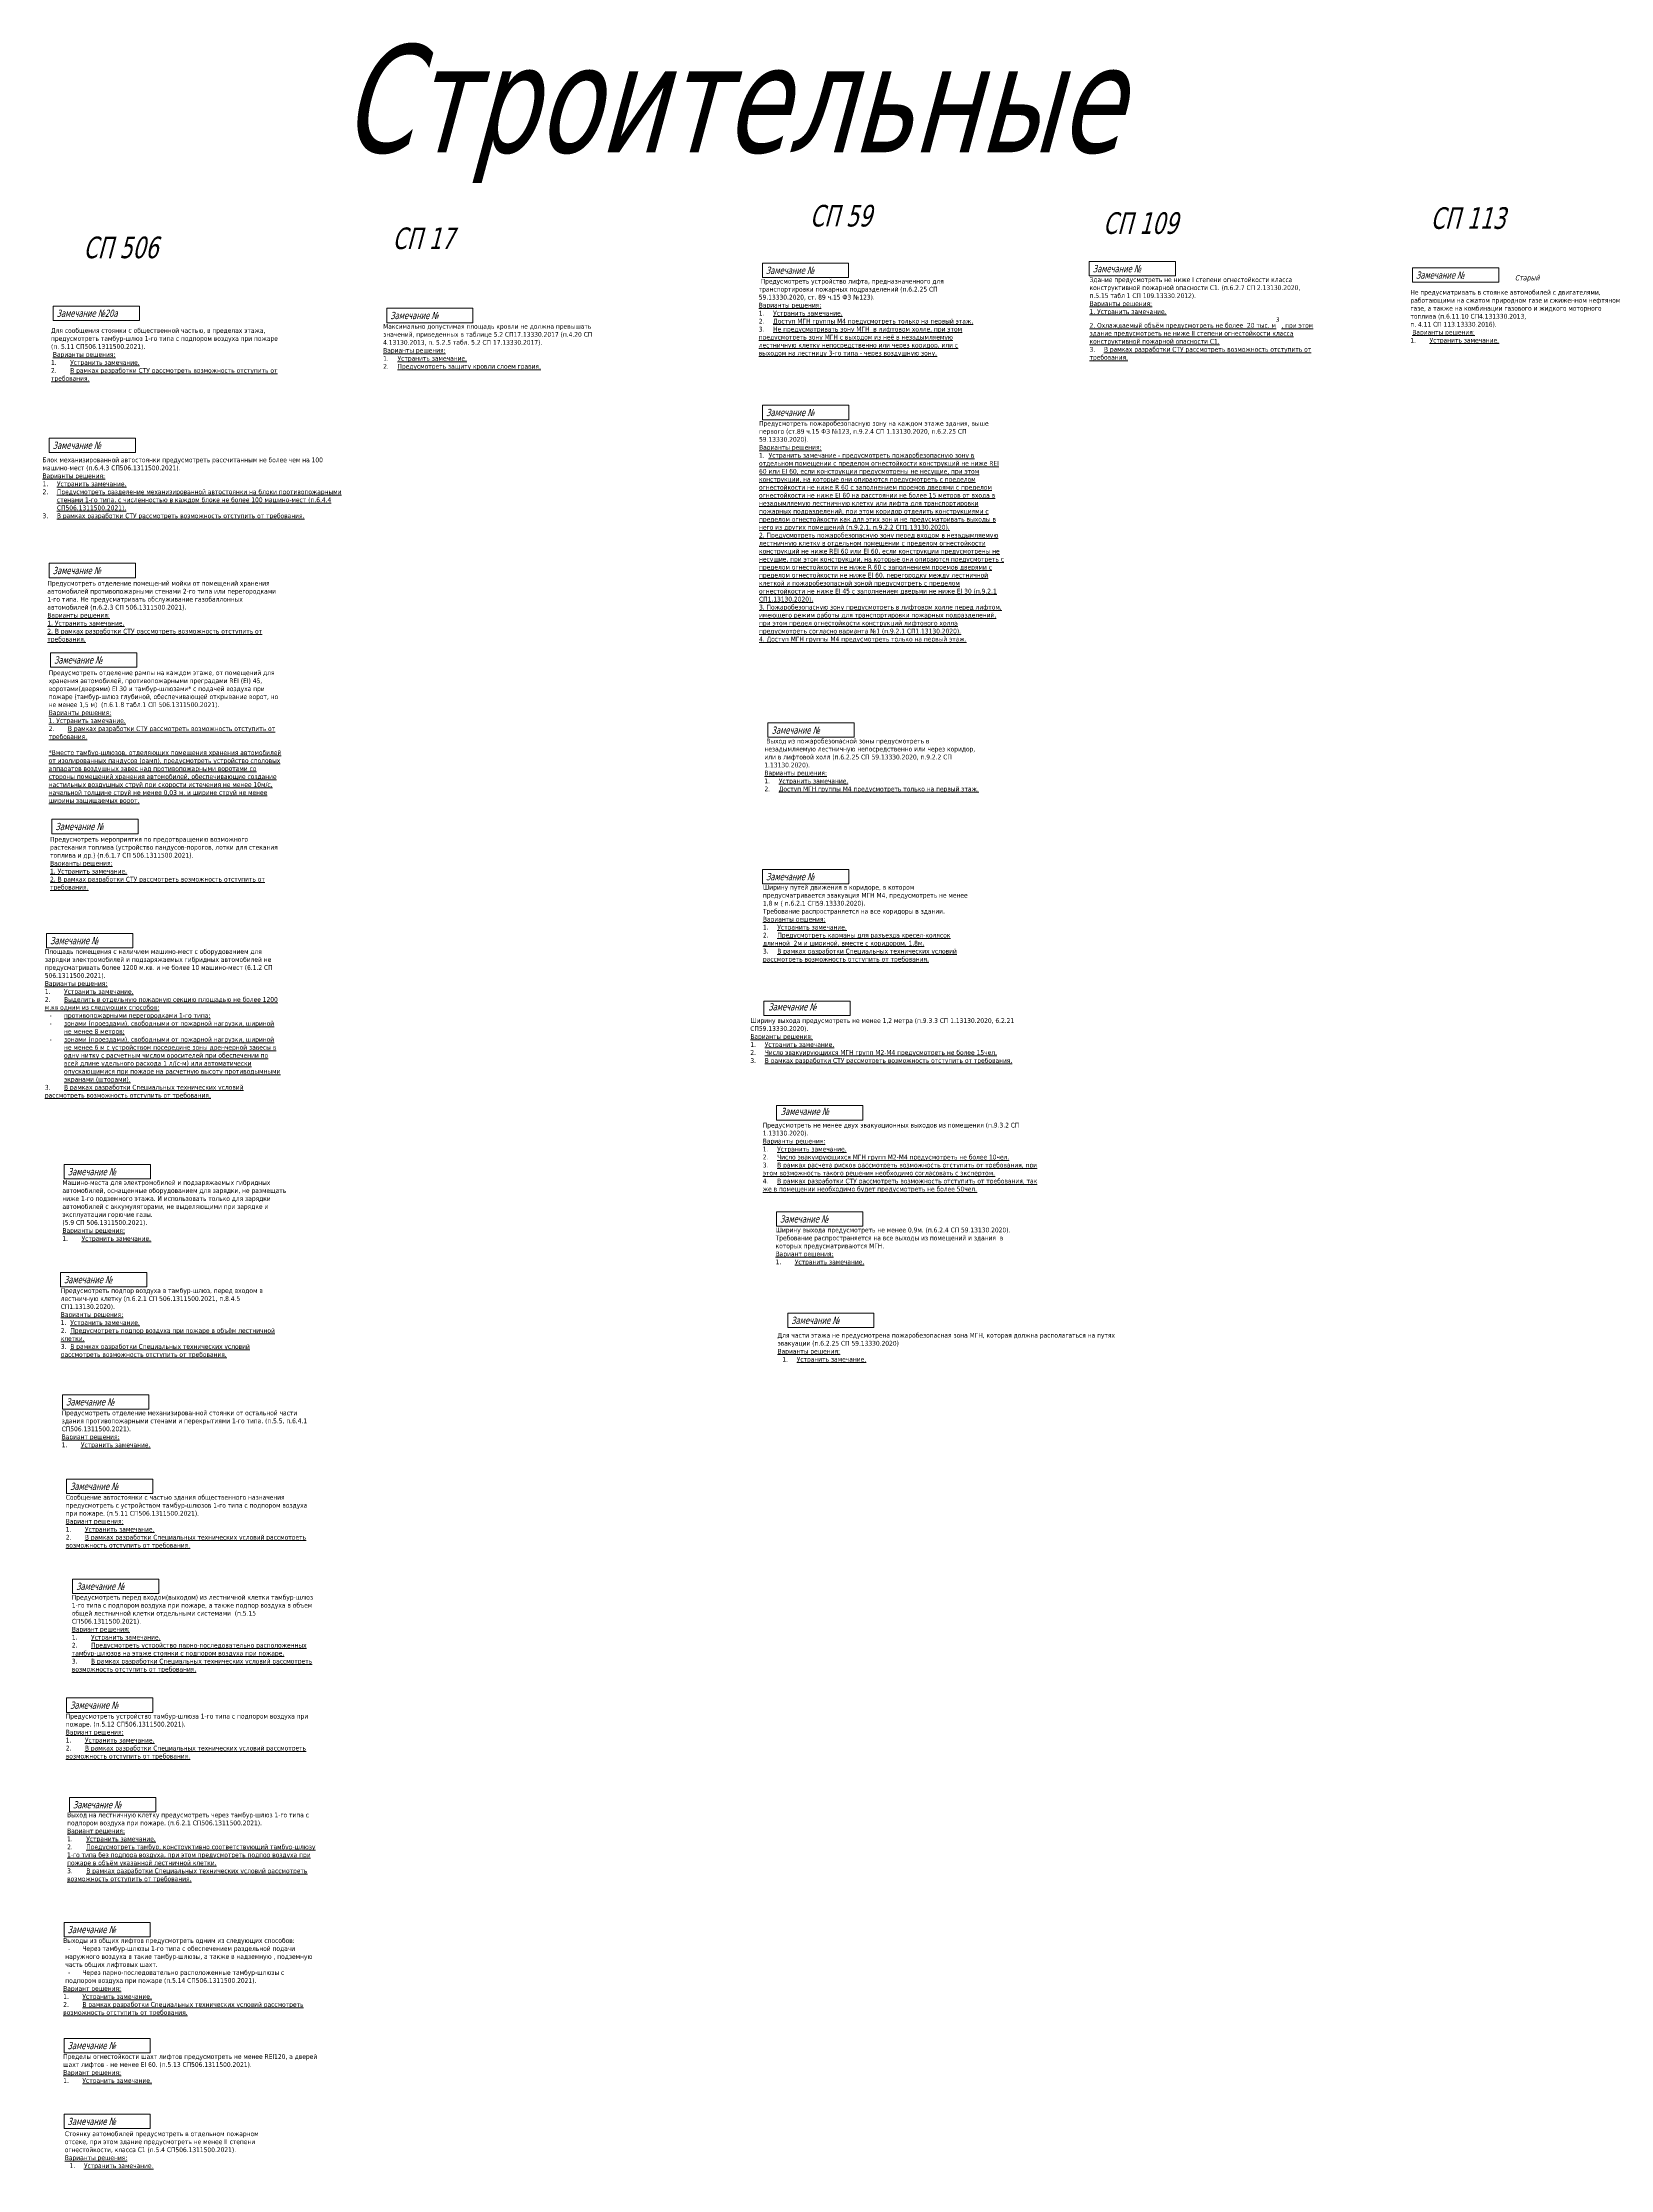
# Model space of a CAD drawing. Header units: millimetres. Extents: x -204396 to 1997851, y -2958255 to 237418.
# Drawn here: x 1511048 to 1707303, y -322499 to -56175 of the extents above; entities that cross this region are included whole.
import ezdxf

# ---------------------------------------------------------------- set-up
doc = ezdxf.new("R2010")
doc.units = ezdxf.units.MM
doc.layers.add('экспертиза', color=1, linetype='Continuous', lineweight=0)
doc.styles.add('ЭКСПЕРТИЗА', font='tahoma.ttf')

msp = doc.modelspace()

# ---------------------------------------------------------------- texts
at = {"layer": 'экспертиза', "color": 2, "lineweight": 0, "style": 'ЭКСПЕРТИЗА', "oblique": 14.99998, "width": 0.8}
for s, height, p in [('Строительные', 13500, (1548413, -69919)), ('СП 59', 2700, (1607085, -79205)), ('СП 113', 2700, (1684776, -79502)), ('СП 17', 2700, (1554842, -82036)), ('СП 109', 2700, (1643783, -80129)), ('СП 506', 2700, (1516151, -83177)), ('Старый', 675, (1695334, -85961))]:
    msp.add_text(s, height=height, dxfattribs=at).set_placement(p)
at = {"layer": 'экспертиза', "lineweight": 0, "style": 'ЭКСПЕРТИЗА', "oblique": 14.99998, "width": 0.8}
for s, p in [('Замечание №', (1601594, -85149)), ('Замечание №', (1682972, -85745)), ('Замечание №20а', (1512814, -90524)), ('Замечание №', (1554577, -90805)), ('Замечание №', (1512324, -107057)), ('Замечание №', (1512004, -169078)), ('Замечание №', (1601897, -177373)), ('Замечание №', (1603452, -190465)), ('Замечание №', (1514206, -198009)), ('Замечание №', (1604765, -216630)), ('Замечание №', (1514183, -316931))]:
    msp.add_text(s, height=900, dxfattribs=at).set_placement(p)
at = {"layer": 'экспертиза', "lineweight": 0, "ltscale": 100, "transparency": 33554687, "style": 'ЭКСПЕРТИЗА', "oblique": 14.99998, "width": 0.8}
for p in [(1642512, -84941), (1512324, -122735), (1512495, -133937), (1512664, -154790), (1601612, -161067), (1513733, -211523)]:
    msp.add_text('Замечание №', height=900, dxfattribs=at).set_placement(p)
at = {"layer": 'экспертиза', "color": 4, "lineweight": 0, "style": 'ЭКСПЕРТИЗА', "oblique": 14.99998, "width": 0.8}
for p in [(1601629, -102950), (1602302, -142724)]:
    msp.add_text('Замечание №', height=900, dxfattribs=at).set_placement(p)
at = {"layer": 'экспертиза', "lineweight": 0, "ltscale": 100, "style": 'ЭКСПЕРТИЗА', "oblique": 14.99998, "width": 0.8}
for p in [(1603356, -203932), (1513994, -226839), (1514501, -237411), (1515263, -249928), (1514501, -264813), (1514866, -277281), (1514183, -292909), (1514183, -307434)]:
    msp.add_text('Замечание №', height=900, dxfattribs=at).set_placement(p)
at = {"layer": 'экспертиза', "lineweight": 0, "ltscale": 100, "char_height": 600, "attachment_point": 1, "style": 'ЭКСПЕРТИЗА'}
for s, insert, width in [('\\pt1200; Предусмотреть устройство лифта, предназначенного для  транспортировки пожарных подразделений ({\\C2;п.6.2.25 СП 59.13330.2020, }ст. 89 ч.15 ФЗ №123).{\\L\\C6;\\PВарианты решения:\\P\\pt1800;\\l1.^I\\LУстранить замечание.\\P\\l2.^I\\LДоступ МГН группы М4 предусмотреть только на первый этаж.\\P\\l3.^I\\LНе предусматривать зону МГН  в лифтовом холле, при этом предусмотреть зону МГН с выходом из неё в незадымляемую лестничную клетку непосредственно или через коридор, или с выходом на лестницу 3-го типа - через воздушную зону.}', (1600698, -85763), 25338.67), ('\\pt0;Здание предусмотреть не ниже I степени огнестойкости класса конструктивной пожарной опасности С1. (п.6.2.7 СП 2.13130.2020{\\C2;, п.5.15 табл 1 СП 109.13330.2012}).\\P{\\L\\C6;Варианты решения:\\P1. Устранить замечание.\\P2. Охлаждаемый объём предусмотреть не более  20 тыс. м\\A1;\\H0.91667x;\\S3^ ;\\H1.09091x; \\A0;, при этом здание предусмотреть не ниже II степени огнестойкости класса конструктивной пожарной опасности С1.\\P\\pt1800;\\l3.^I\\LВ рамках разработки СТУ рассмотреть возможность отступить от требования.}', (1642104, -85569), 26836.95), ('Не предусматривать в стоянке автомобилей с двигателями,\\Pработающими на сжатом природном газе и сжиженном нефтяном газе, а также на комбинации газового и жидкого моторного топлива (п.6.11.10 СП4.131330.2013, \\P{\\C2;п. 4.11 СП 113.13330.2016}).\\P {\\L\\C6;Варианты решения:\\P\\l1.^I\\LУстранить замечание.}', (1682266, -87153), 25338.67), ('Для сообщения стоянки с общественной частью, в пределах этажа, предусмотреть тамбур-шлюз 1-го типа с подпором воздуха при пожаре  (п. 5.11 СП506.1311500.2021).\\P {\\L\\C6;Варианты решения:\\P\\l1.^I\\LУстранить замечание.\\P\\l2.^I\\LВ рамках разработки СТУ рассмотреть возможность отступить от требования. }', (1512108, -91931), 28406.04), ('Максимально допустимая площадь кровли не должна превышать значений, приведенных в таблице 5.2 СП17.13330.2017 (п.4.20 СП 4.13130.2013, {\\C2;п. 5.2.5 табл. 5.2 СП 17.13330.2017}).{\\H0.91667x;\\C0;\\P\\pt1200;\\H1.09091x;\\L\\C6;Варианты решения:\\P\\pt1800;\\l1.^I\\LУстранить замечание.\\P\\l2.^I\\LПредусмотреть защиту кровли слоем гравия.}', (1553681, -91419), 25338.67), ('Блок механизированной автостоянки предусмотреть рассчитанным не более чем на 100 машино-мест ({\\A1;п.6.4.3 СП}506.1311500.2021).{\\L\\P\\C6;Варианты решения:\\P\\pi-1800,l1800,t1800;\\l1.^I\\LУстранить замечание.\\P\\l2.^I\\LПредусмотреть разделение механизированной автостоянки на блоки противопожарными стенами 1-го типа, с численностью в каждом блоке не более 100 машино-мест (\\A1;п.6.4.4 СП\\A0;506.1311500.2021).\\P\\l3.^I\\LВ рамках разработки СТУ рассмотреть возможность отступить от требования. }', (1511048, -108134), 36597.53), ('Предусмотреть отделение помещений мойки от помещений хранения автомобилей противопожарными стенами 2-го типа или перегородками 1-го типа. Не предусматривать обслуживание газобаллонных автомобилей (п.6.2.3 СП 506.1311500.2021).\\P{\\L\\C6;Варианты решения:\\P1. Устранить замечание.\\P2. В рамках разработки СТУ рассмотреть возможность отступить от требования.}', (1511648, -123584), 28040.56), ('Предусмотреть отделение рампы на каждом этаже, от помещений для хранения автомобилей, противопожарными преградами REI (EI) 45, воротами(дверями) EI 30 и тамбур-шлюзами* с подачей воздуха при пожаре (тамбур-шлюз глубиной, обеспечивающей открывание ворот, но не менее 1,5 м)  (п.6.1.8 табл.1 СП 506.1311500.2021).\\P{\\L\\C6;Варианты решения:\\P1. Устранить замечание.\\P\\l2.^I\\LВ рамках разработки СТУ рассмотреть возможность отступить от требования.\\P\\P*Вместо тамбур-шлюзов, отделяющих помещения хранения автомобилей от изолированных пандусов (рамп), предусмотреть устройство споловых аппаратов воздушных завес над противопожарными воротами со стороны помещений хранения автомобилей, обеспечивающие создание настильных воздушных струй при скорости истечения не менее 10м/с, начальной толщине струй не менее 0,03 м. и ширине струй не менее ширины защищаемых ворот. }', (1511819, -134785), 28040.56), ('Предусмотреть мероприятия по предотвращению возможного растекания топлива (устройство пандусов-порогов, лотки для стекания топлива и др.) (п.6.1.7 СП 506.1311500.2021).\\P{\\L\\C6;Варианты решения:\\P1. Устранить замечание.\\P2. В рамках разработки СТУ рассмотреть возможность отступить от требования.}', (1511987, -155639), 28040.56), ('\\pt1200,3000;Ширину путей движения в коридоре, в котором предусматривается эвакуация МГН М4, предусмотреть не менее 1,8 м ({\\C2; п.6.2.1 СП59.13330.2020}).\\PТребование распространяется на все коридоры в здании.\\P{\\L\\C6;Варианты решения:\\P\\pt1800,3000;\\l1.^I\\LУстранить замечание.\\P\\l2.^I\\LПредусмотреть карманы для разъезда кресел-колясок длинной  2м и шириной, вместе с коридором, 1,8м.\\P\\l3.^I\\LВ рамках разработки Специальных технических условий рассмотреть возможность отступить от требования.}', (1601220, -161649), 25612.4), ('Ширину выхода предусмотреть не менее 0,9м. (п.6.2.4 СП 59.13130.2020).{\\A1;\\P\\pt1200;}Требование распространяется на все выходы из помещений и здания  в которых предусматриваются МГН.{\\A1;\\P\\ptz;\\L\\C6;Вариант решения:\\P\\l1.^I\\LУстранить замечание.}', (1602807, -204558), 30348.77), ('\\pt0;Предусмотреть подпор воздуха в тамбур-шлюз, перед входом в лестничную клетку (п.6.2.1 СП 506.1311500.2021, п.8.4.5 СП1.13130.2020).\\P{\\L\\C6;Варианты решения:\\P\\pt1200;\\l1.^I\\LУстранить замечание.\\P\\l2.^I\\LПредусмотреть подпор воздуха при пожаре в объём лестничной клетки.\\P\\l3.^I\\LВ рамках разработки Специальных технических условий рассмотреть возможность отступить от требования.}', (1513324, -212151), 26836.95), ('Для части этажа не предусмотрена пожаробезопасная зона МГН, которая должна располагаться на путях эвакуации ({\\C2;п.6.2.25 СП 59.13330.2020}) \\P{\\L\\C6;Варианты решения:\\P\\pi-1800,l2400,t2400;\\l1.^I\\LУстранить замечание.}', (1603045, -217749), 43390.66), ('Предусмотреть отделение механизированной стоянки от остальной части здания противопожарными стенами и перекрытиями 1-го типа. ({\\A1;п.5.5, п.6.4.1 СП}506.1311500.2021).{\\A1;\\P\\L\\C6;Вариант решения:\\P\\l1.^I\\LУстранить замечание.}', (1513445, -227466), 30348.77), ('Сообщение автостоянки с частью здания общественного назначения предусмотреть с устройством тамбур-шлюзов 1-го типа с подпором воздуха при пожаре. ({\\A1;п.5.11 СП}506.1311500.2021).{\\A1;\\P\\L\\C6;Вариант решения:\\P\\l1.^I\\LУстранить замечание.\\P\\A0;\\l2.^I\\LВ рамках разработки Специальных технических условий рассмотреть возможность отступить от требования.}', (1513952, -238037), 30348.77), ('Предусмотреть перед входом(выходом) из лестничной клетки тамбур-шлюз 1-го типа с подпором воздуха при пожаре, а также подпор воздуха в объем общей лестничной клетки отдельными системами  ({\\A1;п.5.15 СП}506.1311500.2021).{\\A1;\\P\\L\\C6;Вариант решения:\\P\\l1.^I\\LУстранить замечание.\\P\\l2.^I\\LПредусмотреть устройство парно-последовательно расположенных тамбур-шлюзов на этаже стоянки с подпором воздуха при пожаре.\\P\\A0;\\l3.^I\\LВ рамках разработки Специальных технических условий рассмотреть возможность отступить от требования.}', (1514714, -250554), 30348.77), ('Предусмотреть устройство тамбур-шлюза 1-го типа с подпором воздуха при пожаре. ({\\A1;п.5.12 СП}506.1311500.2021).{\\A1;\\P\\L\\C6;Вариант решения:\\P\\l1.^I\\LУстранить замечание.\\P\\A0;\\l2.^I\\LВ рамках разработки Специальных технических условий рассмотреть возможность отступить от требования.}', (1513952, -265440), 30348.77), ('Выход на лестничную клетку предусмотреть через тамбур-шлюз 1-го типа с подпором воздуха при пожаре. ({\\A1;п.6.2.1 СП}506.1311500.2021).{\\A1;\\P\\L\\C6;Вариант решения:\\P\\l1.^I\\LУстранить замечание.\\P\\l2.^I\\LПредусмотреть тамбур, конструктивно соответствующий тамбур-шлюзу 1-го типа без подпора воздуха, при этом предусмотреть подпор воздуха при пожаре в объём указанной лестничной клетки.\\P\\A0;\\l3.^I\\LВ рамках разработки Специальных технических условий рассмотреть возможность отступить от требования.}', (1514122, -277806), 30348.77), ('Выходы из общих лифтов предусмотреть одним из следующих способов:\\P\\pi342.108,l257.892,t2400;-^IЧерез тамбур-шлюзы 1-го типа с обеспечением раздельной подачи \\P\\pi0,t257.892;наружного воздуха в такие тамбур-шлюзы, а также в надземную , подземную \\Pчасть общих лифтовых шахт.\\P\\pi342.108,t2400;-^IЧерез парно-последовательно расположенные тамбур-шлюзы с \\P\\pi0,t257.892;подпором воздуха при пожаре ({\\A1;п.5.14 СП}506.1311500.2021).{\\A1;\\P\\pl0,tz;\\L\\C6;Вариант решения:\\P\\l1.^I\\LУстранить замечание.\\P\\A0;\\l2.^I\\LВ рамках разработки Специальных технических условий рассмотреть возможность отступить от требования.}', (1513634, -293535), 30348.77), ('Пределы огнестойкости шахт лифтов предусмотреть не менее REI120, а дверей шахт лифтов - не менее EI 60. ({\\A1;п.5.13 СП}506.1311500.2021).{\\A1;\\P\\L\\C6;Вариант решения:\\P\\l1.^I\\LУстранить замечание.}', (1513634, -308060), 30348.77), ('\\pt1200;Стоянку автомобилей предусмотреть в отдельном пожарном отсеке, при этом здание предусмотреть не менее II степени огнестойкости, класса С1 (п.5.4 СП506.1311500.2021).\\P{\\L\\C6;Варианты решения:\\P\\pi-1800,l2400,t2400;\\l1.^I\\LУстранить замечание.}', (1513833, -317727), 25338.67)]:
    msp.add_mtext(s, dxfattribs=dict(at, insert=insert, width=width))
at = {"layer": 'экспертиза', "color": 4, "lineweight": 0, "ltscale": 100, "char_height": 600, "attachment_point": 1, "style": 'ЭКСПЕРТИЗА'}
for s, insert, width in [('\\pt1200;Предусмотреть пожаробезопасную зону на каждом этаже здания, выше первого (ст.89 ч.15 ФЗ №123, п.9.2.4 СП 1.13130.2020, {\\C2;п.6.2.25 СП 59.13330.2020)}.{\\L\\C6;\\PВарианты решения:\\P\\l1.^I\\LУстранить замечание - предусмотреть пожаробезопасную зону в отдельном помещении с пределом огнестойкости конструкций не ниже REI 60 или EI 60, если конструкции предусмотрены не несущие, при этом конструкции, на которые они опираются предусмотреть с пределом огнестойкости не ниже R 60 с заполнением проемов дверями с пределом огнестойкости не ниже EI 60 на расстоянии не более 15 метров от входа в незадымляемую лестничную клетку или лифта для транспортировки пожарных подразделений, при этом коридор отделить конструкциями с пределом огнестойкости как для этих зон и не предусматривать выходы в него из других помещений (п.9.2.1, п.9.2.2 СП1.13130.2020).\\P2. Предусмотреть пожаробезопасную зону перед входом в незадымляемую лестничную клетку в отдельном помещении с пределом огнестойкости конструкций не ниже REI 60 или EI 60, если конструкции предусмотрены не несущие, при этом конструкции, на которые они опираются предусмотреть с пределом огнестойкости не ниже R 60 с заполнением проемов дверями с пределом огнестойкости не ниже EI 60, перегородку между лестничной клеткой и пожаробезопасной зоной предусмотреть с пределом огнестойкости не ниже EI 45 с заполнением дверьми не ниже EI 30 (п.9.2.1 СП1.13130.2020).\\P3. Пожаробезопасную зону предусмотреть в лифтовом холле перед лифтом, имеющего режим работы для транспортировки пожарных подразделений, при этом предел огнестойкости конструкций лифтового холла предусмотреть согласно варианта №1 (п.9.2.1 СП1.13130.2020).\\P4. Доступ МГН группы М4 предусмотреть только на первый этаж.}', (1600733, -103564), 29427.02), ('\\pt1200; Выход из пожаробезопасной зоны предусмотреть в незадымляемую лестничную непосредственно или через коридор, или в лифтовой холл ({\\C2;п.6.2.25 СП 59.13330.2020, }п.9.2.2 СП 1.13130.2020).{\\L\\C6;\\PВарианты решения:\\P\\pt1800;\\l1.^I\\LУстранить замечание.\\P\\l2.^I\\LДоступ МГН группы М4 предусмотреть только на первый этаж.}', (1601406, -143338), 25338.67)]:
    msp.add_mtext(s, dxfattribs=dict(at, insert=insert, width=width))
at = {"layer": 'экспертиза', "lineweight": 0, "ltscale": 100, "transparency": 33554687, "char_height": 600, "width": 28267.99, "attachment_point": 1, "style": 'ЭКСПЕРТИЗА'}
for s, insert in [('Площадь помещения с наличием машино-мест с оборудованием для зарядки электромобилей и подзаряжаемых гибридных автомобилей не предусматривать более 1200 м.кв. и не более 10 машино-мест (6.1.2 СП 506.1311500.2021).{\\L\\C6;\\PВарианты решения:\\P\\l1.^I\\LУстранить замечание.\\P\\l2.^I\\LВыделить в отдельную пожарную секцию площадью не более 1200 м.кв одним из следующих способов:\\P\\pi-1800,l2400,t2400;\\l-^I\\Lпротивопожарными перегородками 1-го типа;\\P\\l-^I\\Lзонами (проездами), свободными от пожарной нагрузки, шириной не менее 8 метров;\\P\\l-^I\\Lзонами (проездами), свободными от пожарной нагрузки, шириной не менее 6 м с устройством посередине зоны дренчерной завесы в одну нитку с расчетным числом оросителей при обеспечении по всей длине удельного расхода 1 л/(с·м) или автоматически опускающимися при пожаре на расчетную высоту противодымными экранами (шторами).\\P\\pi0,l0,tz;\\l3.^I\\LВ рамках разработки Специальных технических условий рассмотреть возможность отступить от требования.}', (1511334, -169693)), ('Машино-места для электромобилей и подзаряжаемых гибридных автомобилей, оснащенные оборудованием для зарядки, не размещать ниже 1-го подземного этажа. И использовать только для зарядки автомобилей с аккумуляторами, не выделяющими при зарядке и эксплуатации горючие газы.\\P(5.9 СП 506.1311500.2021).{\\L\\C6;\\PВарианты решения:\\P\\l1.^I\\LУстранить замечание.}', (1513535, -198624))]:
    msp.add_mtext(s, dxfattribs=dict(at, insert=insert))
at = {"layer": 'экспертиза', "lineweight": 0, "ltscale": 600, "char_height": 600, "width": 33170.81, "attachment_point": 1, "style": 'ЭКСПЕРТИЗА'}
for s, insert in [('Ширину выхода предусмотреть не менее 1,2 метра (п.9.3.3 СП 1.13130.2020, {\\C2;6.2.21 СП59.13330.2020}).\\P{\\L\\C6;Варианты решения: \\P\\pt1800;\\l1.^I\\LУстранить замечание.\\P\\l2.^I\\LЧисло эвакуирующихся МГН групп М2-М4 предусмотреть не более 15чел.\\P\\l3.^I\\LВ рамках разработки СТУ рассмотреть возможность отступить от требования. }', (1599643, -178338)), ('Предусмотреть не менее двух эвакуационных выходов из помещения (п.9.3.2 СП 1.13130.2020).\\P{\\L\\C6;Варианты решения: \\P\\pt1800;\\l1.^I\\LУстранить замечание.\\P\\l2.^I\\LЧисло эвакуирующихся МГН групп М2-М4 предусмотреть не более 10чел.\\P\\l3.^I\\LВ рамках расчета рисков рассмотреть возможность отступить от требования, при этом возможность такого решения необходимо согласовать с экспертом.\\H0.91667x;\\l\\C0;\\P\\H1.09091x;\\C6;4.^I\\LВ рамках разработки СТУ рассмотреть возможность отступить от требования, так же в помещении необходимо будет предусмотреть не более 50чел. }', (1601198, -191430))]:
    msp.add_mtext(s, dxfattribs=dict(at, insert=insert))

# ---------------------------------------------------------------- linework, layer by layer
at = {"layer": 'экспертиза', "lineweight": 0}
for points in [[(1601144, -83799), (1611944, -83799), (1611944, -85599), (1601144, -85599), (1601144, -83799)], [(1682522, -84395), (1693322, -84395), (1693322, -86195), (1682522, -86195), (1682522, -84395)], [(1512364, -89174), (1523164, -89174), (1523164, -90974), (1512364, -90974), (1512364, -89174)], [(1554127, -89455), (1564927, -89455), (1564927, -91255), (1554127, -91255), (1554127, -89455)], [(1511874, -105707), (1522674, -105707), (1522674, -107507), (1511874, -107507), (1511874, -105707)], [(1511554, -167728), (1522354, -167728), (1522354, -169528), (1511554, -169528), (1511554, -167728)], [(1601351, -176203), (1612151, -176203), (1612151, -178003), (1601351, -178003), (1601351, -176203)], [(1602906, -189295), (1613706, -189295), (1613706, -191095), (1602906, -191095), (1602906, -189295)], [(1513756, -196659), (1524556, -196659), (1524556, -198459), (1513756, -198459), (1513756, -196659)], [(1602906, -202582), (1613706, -202582), (1613706, -204382), (1602906, -204382), (1602906, -202582)], [(1604315, -215280), (1615115, -215280), (1615115, -217080), (1604315, -217080), (1604315, -215280)], [(1513544, -225489), (1524344, -225489), (1524344, -227289), (1513544, -227289), (1513544, -225489)], [(1514051, -236061), (1524851, -236061), (1524851, -237861), (1514051, -237861), (1514051, -236061)], [(1514813, -248578), (1525613, -248578), (1525613, -250378), (1514813, -250378), (1514813, -248578)], [(1514051, -263463), (1524851, -263463), (1524851, -265263), (1514051, -265263), (1514051, -263463)], [(1514416, -275931), (1525216, -275931), (1525216, -277731), (1514416, -277731), (1514416, -275931)], [(1513733, -291559), (1524533, -291559), (1524533, -293359), (1513733, -293359), (1513733, -291559)], [(1513733, -306084), (1524533, -306084), (1524533, -307884), (1513733, -307884), (1513733, -306084)], [(1513733, -315581), (1524533, -315581), (1524533, -317381), (1513733, -317381), (1513733, -315581)]]:
    msp.add_lwpolyline(points, dxfattribs=at)
at = {"layer": 'экспертиза', "lineweight": 0, "transparency": 33554687}
for points in [[(1642062, -83591), (1652862, -83591), (1652862, -85391), (1642062, -85391), (1642062, -83591)], [(1511874, -121385), (1522674, -121385), (1522674, -123185), (1511874, -123185), (1511874, -121385)], [(1512045, -132587), (1522845, -132587), (1522845, -134387), (1512045, -134387), (1512045, -132587)], [(1512214, -153440), (1523014, -153440), (1523014, -155240), (1512214, -155240), (1512214, -153440)], [(1601162, -159717), (1611962, -159717), (1611962, -161517), (1601162, -161517), (1601162, -159717)], [(1513283, -210173), (1524083, -210173), (1524083, -211973), (1513283, -211973), (1513283, -210173)]]:
    msp.add_lwpolyline(points, dxfattribs=at)
at = {"layer": 'экспертиза', "color": 4, "lineweight": 0}
for points in [[(1601179, -101600), (1611979, -101600), (1611979, -103400), (1601179, -103400), (1601179, -101600)], [(1601852, -141374), (1612652, -141374), (1612652, -143174), (1601852, -143174), (1601852, -141374)]]:
    msp.add_lwpolyline(points, dxfattribs=at)

msp.set_redraw_order([(e.dxf.handle, doc.entitydb.next_handle()) for e in msp.query("TEXT MTEXT ATTDEF DIMENSION ARC_DIMENSION")])  # texts and dimensions are drawn at this point

doc.saveas('drawing.dxf')
